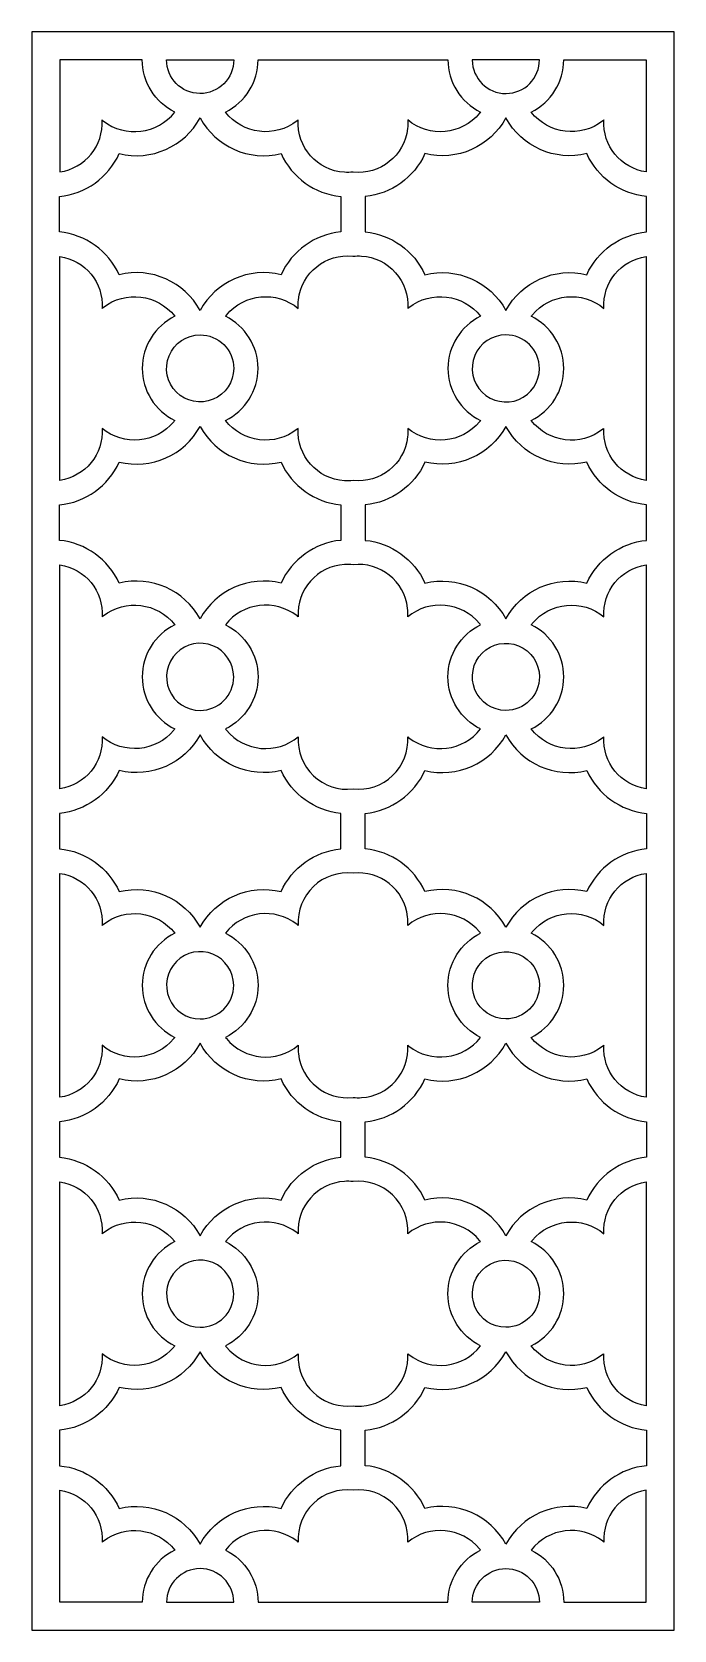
# Model space of a CAD drawing. Header units: centimetres. Extents: x 16 to 21.1, y -3.6 to 9.
import ezdxf

# ---------------------------------------------------------------- set-up
doc = ezdxf.new("R2010")
doc.units = ezdxf.units.CM
doc.header["$MEASUREMENT"] = 0
doc.layers.add('layer 1', color=7, linetype='Continuous')

msp = doc.modelspace()

# ---------------------------------------------------------------- linework, layer by layer
at = {"layer": 'layer 1', "color": 250}
for points, knots in [([(15.98964, 9.00077), (15.98964, 9.00077), (21.07434, 9.00077), (21.07434, 9.00077), (21.07434, 9.00077), (21.07434, 9.00077), (21.07434, -3.64903), (21.07434, -3.64903), (21.07434, -3.64903), (21.07434, -3.64903), (15.98964, -3.64903), (15.98964, -3.64903), (15.98964, -3.64903), (15.98964, -3.64903), (15.98964, 9.00077), (15.98964, 9.00077)], [0, 0, 0, 0, 0.2, 0.2, 0.2, 0.2, 0.4, 0.4, 0.4, 0.4, 0.6, 0.6, 0.6, 0.6, 1, 1, 1, 1]), ([(16.20924, 7.89296), (16.20924, 7.89296), (16.20924, 8.78117), (16.20924, 8.78117), (16.20924, 8.78117), (16.20924, 8.78117), (16.86256, 8.78117), (16.86256, 8.78117), (16.86256, 8.78117), (16.86302, 8.60512), (16.96286, 8.4446), (17.12063, 8.36652), (17.12063, 8.36652), (16.9836, 8.19098), (16.72982, 8.16007), (16.55427, 8.29706), (16.55427, 8.29706), (16.55114, 8.29952), (16.54804, 8.30201), (16.54498, 8.30455), (16.54498, 8.30455), (16.55736, 8.101), (16.41109, 7.92195), (16.20924, 7.89296)], [0, 0, 0, 0, 0.14285714, 0.14285714, 0.14285714, 0.14285714, 0.28571429, 0.28571429, 0.28571429, 0.28571429, 0.42857143, 0.42857143, 0.42857143, 0.42857143, 0.57142857, 0.57142857, 0.57142857, 0.57142857, 0.71428571, 0.71428571, 0.71428571, 0.71428571, 1, 1, 1, 1]), ([(17.58716, 8.78117), (17.58716, 8.78117), (17.05581, 8.78117), (17.05581, 8.78117), (17.05581, 8.78117), (17.0548, 8.63435), (17.17265, 8.5145), (17.31948, 8.51347), (17.31948, 8.51347), (17.31948, 8.51347), (17.32147, 8.51347), (17.32147, 8.51347), (17.32147, 8.51347), (17.39199, 8.51351), (17.45958, 8.54156), (17.50941, 8.59146), (17.50941, 8.59146), (17.55923, 8.64134), (17.58721, 8.70864), (17.58716, 8.77916), (17.58716, 8.77916), (17.58716, 8.77916), (17.58716, 8.7802), (17.58716, 8.7802), (17.58716, 8.7802), (17.58716, 8.7802), (17.58716, 8.78117), (17.58716, 8.78117)], [0, 0, 0, 0, 0.125, 0.125, 0.125, 0.125, 0.25, 0.25, 0.25, 0.25, 0.375, 0.375, 0.375, 0.375, 0.5, 0.5, 0.5, 0.5, 0.625, 0.625, 0.625, 0.625, 0.75, 0.75, 0.75, 0.75, 1, 1, 1, 1]), ([(19.28358, 8.78117), (19.28358, 8.78117), (17.7804, 8.78117), (17.7804, 8.78117), (17.7804, 8.78117), (17.78002, 8.60527), (17.67996, 8.44462), (17.52234, 8.36652), (17.52234, 8.36652), (17.65975, 8.19093), (17.91307, 8.15963), (18.08866, 8.29703), (18.08866, 8.29703), (18.09179, 8.29948), (18.09489, 8.30197), (18.09795, 8.30452), (18.09795, 8.30452), (18.08462, 8.08886), (18.24812, 7.90325), (18.46378, 7.8899), (18.46378, 7.8899), (18.48652, 7.88849), (18.50934, 7.88906), (18.53199, 7.89161), (18.53199, 7.89161), (18.74671, 7.86753), (18.94025, 8.02158), (18.96433, 8.23631), (18.96433, 8.23631), (18.96688, 8.25896), (18.96746, 8.28177), (18.96603, 8.30452), (18.96603, 8.30452), (19.13765, 8.16222), (19.3918, 8.18558), (19.53412, 8.35718), (19.53412, 8.35718), (19.53667, 8.36024), (19.53916, 8.36333), (19.54161, 8.36648), (19.54161, 8.36648), (19.38396, 8.44453), (19.28404, 8.60527), (19.28358, 8.78117), (19.28358, 8.78117), (19.28358, 8.78117), (19.28358, 8.78117), (19.28358, 8.78117)], [0, 0, 0, 0, 0.07692308, 0.07692308, 0.07692308, 0.07692308, 0.15384615, 0.15384615, 0.15384615, 0.15384615, 0.23076923, 0.23076923, 0.23076923, 0.23076923, 0.30769231, 0.30769231, 0.30769231, 0.30769231, 0.38461538, 0.38461538, 0.38461538, 0.38461538, 0.46153846, 0.46153846, 0.46153846, 0.46153846, 0.53846154, 0.53846154, 0.53846154, 0.53846154, 0.61538462, 0.61538462, 0.61538462, 0.61538462, 0.69230769, 0.69230769, 0.69230769, 0.69230769, 0.76923077, 0.76923077, 0.76923077, 0.76923077, 0.84615385, 0.84615385, 0.84615385, 0.84615385, 1, 1, 1, 1]), ([(19.47682, 8.78117), (19.47682, 8.78117), (20.00817, 8.78117), (20.00817, 8.78117), (20.00817, 8.78117), (20.00876, 8.71074), (19.98133, 8.64297), (19.93194, 8.59278), (19.93194, 8.59278), (19.88256, 8.54259), (19.81491, 8.51406), (19.7445, 8.51347), (19.7445, 8.51347), (19.7445, 8.51347), (19.74251, 8.51347), (19.74251, 8.51347), (19.74251, 8.51347), (19.59587, 8.51338), (19.4769, 8.63252), (19.4768, 8.77916), (19.4768, 8.77916), (19.4768, 8.77916), (19.47682, 8.7802), (19.47682, 8.7802), (19.47682, 8.7802), (19.47682, 8.7802), (19.47682, 8.78115), (19.47682, 8.78115), (19.47682, 8.78115), (19.47682, 8.78115), (19.47682, 8.78117), (19.47682, 8.78117)], [0, 0, 0, 0, 0.11111111, 0.11111111, 0.11111111, 0.11111111, 0.22222222, 0.22222222, 0.22222222, 0.22222222, 0.33333333, 0.33333333, 0.33333333, 0.33333333, 0.44444444, 0.44444444, 0.44444444, 0.44444444, 0.55555556, 0.55555556, 0.55555556, 0.55555556, 0.66666667, 0.66666667, 0.66666667, 0.66666667, 0.77777778, 0.77777778, 0.77777778, 0.77777778, 1, 1, 1, 1]), ([(20.85473, 7.89296), (20.85473, 7.89296), (20.85473, 8.78117), (20.85473, 8.78117), (20.85473, 8.78117), (20.85473, 8.78117), (20.20144, 8.78117), (20.20144, 8.78117), (20.20144, 8.78117), (20.20105, 8.60527), (20.10098, 8.44462), (19.94337, 8.36652), (19.94337, 8.36652), (20.08078, 8.19093), (20.33412, 8.15967), (20.50972, 8.29706), (20.50972, 8.29706), (20.51285, 8.29952), (20.51596, 8.30201), (20.51902, 8.30455), (20.51902, 8.30455), (20.50684, 8.10076), (20.65262, 7.92178), (20.85473, 7.89296)], [0, 0, 0, 0, 0.14285714, 0.14285714, 0.14285714, 0.14285714, 0.28571429, 0.28571429, 0.28571429, 0.28571429, 0.42857143, 0.42857143, 0.42857143, 0.42857143, 0.57142857, 0.57142857, 0.57142857, 0.57142857, 0.71428571, 0.71428571, 0.71428571, 0.71428571, 1, 1, 1, 1]), ([(17.32149, 8.32021), (17.19668, 8.0919), (16.93361, 7.97604), (16.68078, 8.03762), (16.68078, 8.03762), (16.59464, 7.84855), (16.41431, 7.71944), (16.20759, 7.69858), (16.20759, 7.69858), (16.20759, 7.69858), (16.20761, 7.55839), (16.20761, 7.55839), (16.20761, 7.55839), (16.20761, 7.55839), (16.20761, 7.41817), (16.20761, 7.41817), (16.20761, 7.41817), (16.41435, 7.39741), (16.59459, 7.26816), (16.6808, 7.07913), (16.6808, 7.07913), (16.93358, 7.14091), (17.1965, 7.02478), (17.32149, 6.79656), (17.32149, 6.79656), (17.44631, 7.02487), (17.70937, 7.14073), (17.96218, 7.07915), (17.96218, 7.07915), (18.0483, 7.26822), (18.22864, 7.39733), (18.43538, 7.41817), (18.43538, 7.41817), (18.43538, 7.41817), (18.43536, 7.55839), (18.43536, 7.55839), (18.43536, 7.55839), (18.43536, 7.55839), (18.43536, 7.69858), (18.43536, 7.69858), (18.43536, 7.69858), (18.22862, 7.71935), (18.04838, 7.84859), (17.96217, 8.03764), (17.96217, 8.03764), (17.70939, 7.97586), (17.44645, 8.09199), (17.32147, 8.32021), (17.32147, 8.32021), (17.32147, 8.32021), (17.32149, 8.32021), (17.32149, 8.32021)], [0, 0, 0, 0, 0.07142857, 0.07142857, 0.07142857, 0.07142857, 0.14285714, 0.14285714, 0.14285714, 0.14285714, 0.21428571, 0.21428571, 0.21428571, 0.21428571, 0.28571429, 0.28571429, 0.28571429, 0.28571429, 0.35714286, 0.35714286, 0.35714286, 0.35714286, 0.42857143, 0.42857143, 0.42857143, 0.42857143, 0.5, 0.5, 0.5, 0.5, 0.57142857, 0.57142857, 0.57142857, 0.57142857, 0.64285714, 0.64285714, 0.64285714, 0.64285714, 0.71428571, 0.71428571, 0.71428571, 0.71428571, 0.78571429, 0.78571429, 0.78571429, 0.78571429, 0.85714286, 0.85714286, 0.85714286, 0.85714286, 1, 1, 1, 1]), ([(18.6286, 7.41817), (18.6286, 7.41817), (18.62862, 7.55839), (18.62862, 7.55839), (18.62862, 7.55839), (18.62862, 7.55839), (18.62862, 7.69858), (18.62862, 7.69858), (18.62862, 7.69858), (18.83551, 7.71946), (19.01562, 7.84843), (19.10183, 8.03764), (19.10183, 8.03764), (19.35488, 7.97597), (19.61757, 8.09168), (19.74249, 8.32021), (19.74249, 8.32021), (19.86761, 8.09177), (20.13019, 7.97578), (20.38322, 8.03762), (20.38322, 8.03762), (20.4695, 7.84843), (20.64956, 7.71933), (20.85647, 7.69858), (20.85647, 7.69858), (20.85647, 7.69858), (20.85639, 7.55839), (20.85639, 7.55839), (20.85639, 7.55839), (20.85639, 7.55839), (20.85638, 7.41817), (20.85638, 7.41817), (20.85638, 7.41817), (20.64953, 7.39732), (20.46943, 7.26838), (20.38322, 7.07922), (20.38322, 7.07922), (20.13013, 7.14084), (19.86745, 7.02511), (19.74251, 6.79658), (19.74251, 6.79658), (19.61738, 7.02502), (19.35479, 7.14099), (19.10178, 7.07915), (19.10178, 7.07915), (19.01551, 7.26831), (18.83549, 7.39739), (18.6286, 7.41817)], [0, 0, 0, 0, 0.07692308, 0.07692308, 0.07692308, 0.07692308, 0.15384615, 0.15384615, 0.15384615, 0.15384615, 0.23076923, 0.23076923, 0.23076923, 0.23076923, 0.30769231, 0.30769231, 0.30769231, 0.30769231, 0.38461538, 0.38461538, 0.38461538, 0.38461538, 0.46153846, 0.46153846, 0.46153846, 0.46153846, 0.53846154, 0.53846154, 0.53846154, 0.53846154, 0.61538462, 0.61538462, 0.61538462, 0.61538462, 0.69230769, 0.69230769, 0.69230769, 0.69230769, 0.76923077, 0.76923077, 0.76923077, 0.76923077, 0.84615385, 0.84615385, 0.84615385, 0.84615385, 1, 1, 1, 1]), ([(16.20924, 7.22379), (16.20924, 7.22379), (16.20924, 5.45142), (16.20924, 5.45142), (16.20924, 5.45142), (16.41131, 5.48042), (16.55738, 5.6592), (16.545, 5.86297), (16.545, 5.86297), (16.71664, 5.72067), (16.9708, 5.74404), (17.11312, 5.91567), (17.11312, 5.91567), (17.11567, 5.91873), (17.11816, 5.92183), (17.12061, 5.92498), (17.12061, 5.92498), (16.96361, 6.00267), (16.86377, 6.16244), (16.86256, 6.33763), (16.86256, 6.33763), (16.8637, 6.5128), (16.96364, 6.67248), (17.12061, 6.75025), (17.12061, 6.75025), (16.9832, 6.92582), (16.72988, 6.9571), (16.55428, 6.81971), (16.55428, 6.81971), (16.55114, 6.81725), (16.54804, 6.81476), (16.54498, 6.81224), (16.54498, 6.81224), (16.55716, 7.01603), (16.41134, 7.19501), (16.20924, 7.22379)], [0, 0, 0, 0, 0.1, 0.1, 0.1, 0.1, 0.2, 0.2, 0.2, 0.2, 0.3, 0.3, 0.3, 0.3, 0.4, 0.4, 0.4, 0.4, 0.5, 0.5, 0.5, 0.5, 0.6, 0.6, 0.6, 0.6, 0.7, 0.7, 0.7, 0.7, 0.8, 0.8, 0.8, 0.8, 1, 1, 1, 1]), ([(18.53199, 7.22515), (18.31727, 7.24923), (18.12373, 7.09519), (18.09965, 6.88047), (18.09965, 6.88047), (18.09711, 6.85781), (18.09654, 6.835), (18.09795, 6.81226), (18.09795, 6.81226), (17.92631, 6.95456), (17.67214, 6.93117), (17.52983, 6.75955), (17.52983, 6.75955), (17.5273, 6.75648), (17.52479, 6.75338), (17.52234, 6.75025), (17.52234, 6.75025), (17.67936, 6.67255), (17.77919, 6.51278), (17.7804, 6.33761), (17.7804, 6.33761), (17.77927, 6.16243), (17.67932, 6.00275), (17.52234, 5.92498), (17.52234, 5.92498), (17.58833, 5.84065), (17.68509, 5.78599), (17.79137, 5.77303), (17.79137, 5.77303), (17.89765, 5.76006), (18.00434, 5.78953), (18.08866, 5.8555), (18.08866, 5.8555), (18.09179, 5.85796), (18.09489, 5.86045), (18.09795, 5.86297), (18.09795, 5.86297), (18.08462, 5.64733), (18.24812, 5.46173), (18.46378, 5.44838), (18.46378, 5.44838), (18.48652, 5.44695), (18.50934, 5.44752), (18.53199, 5.45008), (18.53199, 5.45008), (18.74671, 5.426), (18.94023, 5.58006), (18.96431, 5.79476), (18.96431, 5.79476), (18.96688, 5.81741), (18.96744, 5.84023), (18.96602, 5.86297), (18.96602, 5.86297), (19.13765, 5.72067), (19.39182, 5.74404), (19.53414, 5.91567), (19.53414, 5.91567), (19.53668, 5.91873), (19.53917, 5.92183), (19.54163, 5.92498), (19.54163, 5.92498), (19.38462, 6.00267), (19.28479, 6.16244), (19.28358, 6.33763), (19.28358, 6.33763), (19.28471, 6.5128), (19.38466, 6.67248), (19.54165, 6.75025), (19.54165, 6.75025), (19.40422, 6.92582), (19.15089, 6.9571), (18.9753, 6.81971), (18.9753, 6.81971), (18.97217, 6.81725), (18.96906, 6.81476), (18.966, 6.81224), (18.966, 6.81224), (18.97243, 6.91579), (18.93743, 7.01766), (18.86874, 7.09543), (18.86874, 7.09543), (18.80006, 7.1732), (18.70377, 7.22044), (18.6002, 7.22685), (18.6002, 7.22685), (18.57746, 7.22826), (18.55464, 7.22769), (18.53199, 7.22515), (18.53199, 7.22515), (18.53199, 7.22515), (18.53199, 7.22515), (18.53199, 7.22515)], [0, 0, 0, 0, 0.04166667, 0.04166667, 0.04166667, 0.04166667, 0.08333333, 0.08333333, 0.08333333, 0.08333333, 0.125, 0.125, 0.125, 0.125, 0.16666667, 0.16666667, 0.16666667, 0.16666667, 0.20833333, 0.20833333, 0.20833333, 0.20833333, 0.25, 0.25, 0.25, 0.25, 0.29166667, 0.29166667, 0.29166667, 0.29166667, 0.33333333, 0.33333333, 0.33333333, 0.33333333, 0.375, 0.375, 0.375, 0.375, 0.41666667, 0.41666667, 0.41666667, 0.41666667, 0.45833333, 0.45833333, 0.45833333, 0.45833333, 0.5, 0.5, 0.5, 0.5, 0.54166667, 0.54166667, 0.54166667, 0.54166667, 0.58333333, 0.58333333, 0.58333333, 0.58333333, 0.625, 0.625, 0.625, 0.625, 0.66666667, 0.66666667, 0.66666667, 0.66666667, 0.70833333, 0.70833333, 0.70833333, 0.70833333, 0.75, 0.75, 0.75, 0.75, 0.79166667, 0.79166667, 0.79166667, 0.79166667, 0.83333333, 0.83333333, 0.83333333, 0.83333333, 0.875, 0.875, 0.875, 0.875, 0.91666667, 0.91666667, 0.91666667, 0.91666667, 1, 1, 1, 1]), ([(20.85473, 5.45142), (20.85473, 5.45142), (20.85473, 7.22379), (20.85473, 7.22379), (20.85473, 7.22379), (20.65268, 7.19479), (20.50662, 7.01605), (20.51896, 6.81227), (20.51896, 6.81227), (20.34735, 6.95456), (20.0932, 6.93119), (19.95088, 6.75959), (19.95088, 6.75959), (19.94833, 6.75653), (19.94584, 6.75344), (19.94339, 6.75029), (19.94339, 6.75029), (20.10039, 6.67257), (20.20021, 6.51278), (20.20144, 6.3376), (20.20144, 6.3376), (20.20028, 6.16243), (20.10032, 6.00275), (19.94335, 5.925), (19.94335, 5.925), (20.08078, 5.7494), (20.33411, 5.71815), (20.5097, 5.85554), (20.5097, 5.85554), (20.51285, 5.85799), (20.51594, 5.86048), (20.519, 5.86303), (20.519, 5.86303), (20.50682, 5.65922), (20.65262, 5.48022), (20.85475, 5.45142), (20.85475, 5.45142), (20.85475, 5.45142), (20.85473, 5.45142), (20.85473, 5.45142)], [0, 0, 0, 0, 0.09090909, 0.09090909, 0.09090909, 0.09090909, 0.18181818, 0.18181818, 0.18181818, 0.18181818, 0.27272727, 0.27272727, 0.27272727, 0.27272727, 0.36363636, 0.36363636, 0.36363636, 0.36363636, 0.45454545, 0.45454545, 0.45454545, 0.45454545, 0.54545455, 0.54545455, 0.54545455, 0.54545455, 0.63636364, 0.63636364, 0.63636364, 0.63636364, 0.72727273, 0.72727273, 0.72727273, 0.72727273, 0.81818182, 0.81818182, 0.81818182, 0.81818182, 1, 1, 1, 1]), ([(17.32147, 6.6033), (17.21386, 6.60292), (17.11708, 6.53773), (17.07624, 6.43815), (17.07624, 6.43815), (17.03543, 6.33857), (17.05724, 6.22556), (17.13361, 6.14975), (17.13361, 6.14975), (17.20999, 6.07394), (17.32453, 6.05158), (17.4238, 6.09313), (17.4238, 6.09313), (17.52309, 6.13468), (17.58756, 6.23), (17.58716, 6.33761), (17.58716, 6.33761), (17.58712, 6.40813), (17.55907, 6.47572), (17.50919, 6.52555), (17.50919, 6.52555), (17.45929, 6.57537), (17.39199, 6.60335), (17.32147, 6.6033)], [0, 0, 0, 0, 0.14285714, 0.14285714, 0.14285714, 0.14285714, 0.28571429, 0.28571429, 0.28571429, 0.28571429, 0.42857143, 0.42857143, 0.42857143, 0.42857143, 0.57142857, 0.57142857, 0.57142857, 0.57142857, 0.71428571, 0.71428571, 0.71428571, 0.71428571, 1, 1, 1, 1]), ([(20.00819, 6.33763), (20.0086, 6.23034), (19.94432, 6.13338), (19.84535, 6.09196), (19.84535, 6.09196), (19.74639, 6.05052), (19.63082, 6.07418), (19.55467, 6.14975), (19.55467, 6.14975), (19.47851, 6.22533), (19.45538, 6.33934), (19.49605, 6.43862), (19.49605, 6.43862), (19.53674, 6.53791), (19.6352, 6.6029), (19.74249, 6.6033), (19.74249, 6.6033), (19.81292, 6.60335), (19.88047, 6.57541), (19.9303, 6.52566), (19.9303, 6.52566), (19.98012, 6.47589), (20.00814, 6.40804), (20.00817, 6.33761), (20.00817, 6.33761), (20.00817, 6.33761), (20.00819, 6.33763), (20.00819, 6.33763)], [0, 0, 0, 0, 0.125, 0.125, 0.125, 0.125, 0.25, 0.25, 0.25, 0.25, 0.375, 0.375, 0.375, 0.375, 0.5, 0.5, 0.5, 0.5, 0.625, 0.625, 0.625, 0.625, 0.75, 0.75, 0.75, 0.75, 1, 1, 1, 1]), ([(17.32147, 5.87869), (17.19668, 5.65036), (16.93361, 5.5345), (16.6808, 5.59608), (16.6808, 5.59608), (16.59466, 5.40701), (16.41431, 5.27789), (16.20759, 5.25704), (16.20759, 5.25704), (16.20759, 5.25704), (16.20761, 5.11684), (16.20761, 5.11684), (16.20761, 5.11684), (16.20761, 5.11684), (16.20761, 4.97663), (16.20761, 4.97663), (16.20761, 4.97663), (16.41433, 4.95586), (16.59455, 4.82664), (16.68078, 4.63761), (16.68078, 4.63761), (16.93356, 4.69939), (17.19651, 4.58322), (17.32147, 4.35498), (17.32147, 4.35498), (17.44627, 4.58331), (17.70934, 4.69919), (17.96215, 4.63759), (17.96215, 4.63759), (18.0483, 4.82667), (18.22864, 4.95579), (18.43538, 4.97663), (18.43538, 4.97663), (18.43538, 4.97663), (18.43536, 5.11684), (18.43536, 5.11684), (18.43536, 5.11684), (18.43536, 5.11684), (18.43536, 5.25704), (18.43536, 5.25704), (18.43536, 5.25704), (18.22862, 5.27782), (18.04838, 5.40707), (17.96217, 5.59612), (17.96217, 5.59612), (17.70939, 5.53431), (17.44645, 5.65047), (17.32147, 5.87869)], [0, 0, 0, 0, 0.07692308, 0.07692308, 0.07692308, 0.07692308, 0.15384615, 0.15384615, 0.15384615, 0.15384615, 0.23076923, 0.23076923, 0.23076923, 0.23076923, 0.30769231, 0.30769231, 0.30769231, 0.30769231, 0.38461538, 0.38461538, 0.38461538, 0.38461538, 0.46153846, 0.46153846, 0.46153846, 0.46153846, 0.53846154, 0.53846154, 0.53846154, 0.53846154, 0.61538462, 0.61538462, 0.61538462, 0.61538462, 0.69230769, 0.69230769, 0.69230769, 0.69230769, 0.76923077, 0.76923077, 0.76923077, 0.76923077, 0.84615385, 0.84615385, 0.84615385, 0.84615385, 1, 1, 1, 1]), ([(19.74249, 5.87869), (19.8676, 5.65023), (20.13019, 5.53424), (20.3832, 5.5961), (20.3832, 5.5961), (20.46948, 5.4069), (20.64953, 5.27782), (20.85643, 5.25706), (20.85643, 5.25706), (20.85643, 5.25706), (20.85638, 5.11684), (20.85638, 5.11684), (20.85638, 5.11684), (20.85638, 5.11684), (20.85638, 4.97663), (20.85638, 4.97663), (20.85638, 4.97663), (20.64951, 4.95575), (20.46939, 4.8268), (20.38318, 4.63761), (20.38318, 4.63761), (20.13011, 4.69924), (19.86741, 4.58353), (19.74249, 4.35498), (19.74249, 4.35498), (19.6174, 4.58344), (19.35483, 4.69943), (19.10182, 4.63759), (19.10182, 4.63759), (19.01553, 4.82677), (18.83549, 4.95585), (18.62859, 4.97663), (18.62859, 4.97663), (18.62859, 4.97663), (18.6286, 5.11684), (18.6286, 5.11684), (18.6286, 5.11684), (18.6286, 5.11684), (18.6286, 5.25704), (18.6286, 5.25704), (18.6286, 5.25704), (18.83549, 5.27791), (19.01562, 5.40688), (19.10182, 5.59612), (19.10182, 5.59612), (19.35487, 5.53446), (19.61757, 5.65014), (19.74251, 5.87867), (19.74251, 5.87867), (19.74251, 5.87867), (19.74249, 5.87869), (19.74249, 5.87869)], [0, 0, 0, 0, 0.07142857, 0.07142857, 0.07142857, 0.07142857, 0.14285714, 0.14285714, 0.14285714, 0.14285714, 0.21428571, 0.21428571, 0.21428571, 0.21428571, 0.28571429, 0.28571429, 0.28571429, 0.28571429, 0.35714286, 0.35714286, 0.35714286, 0.35714286, 0.42857143, 0.42857143, 0.42857143, 0.42857143, 0.5, 0.5, 0.5, 0.5, 0.57142857, 0.57142857, 0.57142857, 0.57142857, 0.64285714, 0.64285714, 0.64285714, 0.64285714, 0.71428571, 0.71428571, 0.71428571, 0.71428571, 0.78571429, 0.78571429, 0.78571429, 0.78571429, 0.85714286, 0.85714286, 0.85714286, 0.85714286, 1, 1, 1, 1]), ([(18.53201, 3.00852), (18.41725, 2.99544), (18.30258, 3.03384), (18.21882, 3.11337), (18.21882, 3.11337), (18.13507, 3.19292), (18.09084, 3.30614), (18.09797, 3.42143), (18.09797, 3.42143), (17.92671, 3.27909), (17.67218, 3.3029), (17.52983, 3.47413), (17.52983, 3.47413), (17.52728, 3.47719), (17.52479, 3.4803), (17.52234, 3.48343), (17.52234, 3.48343), (17.67945, 3.56126), (17.77929, 3.72075), (17.7804, 3.89607), (17.7804, 3.89607), (17.77918, 4.07139), (17.67947, 4.23094), (17.52234, 4.30871), (17.52234, 4.30871), (17.65934, 4.48424), (17.91311, 4.51517), (18.08866, 4.37818), (18.08866, 4.37818), (18.09179, 4.37573), (18.09489, 4.37324), (18.09795, 4.37069), (18.09795, 4.37069), (18.08436, 4.58606), (18.24843, 4.7717), (18.4638, 4.78531), (18.4638, 4.78531), (18.48652, 4.78674), (18.50936, 4.78617), (18.53199, 4.78361), (18.53199, 4.78361), (18.7464, 4.80792), (18.94001, 4.65334), (18.96433, 4.43891), (18.96433, 4.43891), (18.96688, 4.41625), (18.96744, 4.39344), (18.96603, 4.37069), (18.96603, 4.37069), (19.13725, 4.51303), (19.39176, 4.48923), (19.53412, 4.31801), (19.53412, 4.31801), (19.53667, 4.31495), (19.53916, 4.31186), (19.54161, 4.30873), (19.54161, 4.30873), (19.38453, 4.23087), (19.28471, 4.07137), (19.28358, 3.89603), (19.28358, 3.89603), (19.28481, 3.72074), (19.38451, 3.56119), (19.54165, 3.48343), (19.54165, 3.48343), (19.40462, 3.3079), (19.15086, 3.27697), (18.9753, 3.41396), (18.9753, 3.41396), (18.97217, 3.41641), (18.96907, 3.4189), (18.966, 3.42145), (18.966, 3.42145), (18.97332, 3.30618), (18.92925, 3.1936), (18.84565, 3.1139), (18.84565, 3.1139), (18.76204, 3.03423), (18.64677, 2.99568), (18.53199, 3.00852), (18.53199, 3.00852), (18.53199, 3.00852), (18.53201, 3.00852), (18.53201, 3.00852)], [0, 0, 0, 0, 0.04545455, 0.04545455, 0.04545455, 0.04545455, 0.09090909, 0.09090909, 0.09090909, 0.09090909, 0.13636364, 0.13636364, 0.13636364, 0.13636364, 0.18181818, 0.18181818, 0.18181818, 0.18181818, 0.22727273, 0.22727273, 0.22727273, 0.22727273, 0.27272727, 0.27272727, 0.27272727, 0.27272727, 0.31818182, 0.31818182, 0.31818182, 0.31818182, 0.36363636, 0.36363636, 0.36363636, 0.36363636, 0.40909091, 0.40909091, 0.40909091, 0.40909091, 0.45454545, 0.45454545, 0.45454545, 0.45454545, 0.5, 0.5, 0.5, 0.5, 0.54545455, 0.54545455, 0.54545455, 0.54545455, 0.59090909, 0.59090909, 0.59090909, 0.59090909, 0.63636364, 0.63636364, 0.63636364, 0.63636364, 0.68181818, 0.68181818, 0.68181818, 0.68181818, 0.72727273, 0.72727273, 0.72727273, 0.72727273, 0.77272727, 0.77272727, 0.77272727, 0.77272727, 0.81818182, 0.81818182, 0.81818182, 0.81818182, 0.86363636, 0.86363636, 0.86363636, 0.86363636, 0.90909091, 0.90909091, 0.90909091, 0.90909091, 1, 1, 1, 1]), ([(16.20924, 4.78225), (16.20924, 4.78225), (16.20924, 3.00986), (16.20924, 3.00986), (16.20924, 3.00986), (16.41131, 3.03886), (16.55738, 3.21764), (16.545, 3.42141), (16.545, 3.42141), (16.71664, 3.27911), (16.9708, 3.3025), (17.11312, 3.47411), (17.11312, 3.47411), (17.11567, 3.47717), (17.11816, 3.48027), (17.12061, 3.48342), (17.12061, 3.48342), (16.96361, 3.56111), (16.86377, 3.72088), (16.86256, 3.89607), (16.86256, 3.89607), (16.8637, 4.07124), (16.96366, 4.23092), (17.12061, 4.30869), (17.12061, 4.30869), (16.9832, 4.48428), (16.72988, 4.51556), (16.55428, 4.37816), (16.55428, 4.37816), (16.55114, 4.37571), (16.54804, 4.37322), (16.54498, 4.37068), (16.54498, 4.37068), (16.55716, 4.57447), (16.41134, 4.75346), (16.20924, 4.78225)], [0, 0, 0, 0, 0.1, 0.1, 0.1, 0.1, 0.2, 0.2, 0.2, 0.2, 0.3, 0.3, 0.3, 0.3, 0.4, 0.4, 0.4, 0.4, 0.5, 0.5, 0.5, 0.5, 0.6, 0.6, 0.6, 0.6, 0.7, 0.7, 0.7, 0.7, 0.8, 0.8, 0.8, 0.8, 1, 1, 1, 1]), ([(20.85473, 3.00986), (20.85473, 3.00986), (20.85473, 4.78225), (20.85473, 4.78225), (20.85473, 4.78225), (20.65268, 4.75323), (20.50662, 4.57449), (20.51896, 4.37071), (20.51896, 4.37071), (20.34735, 4.51299), (20.0932, 4.48963), (19.95088, 4.31803), (19.95088, 4.31803), (19.94833, 4.31497), (19.94584, 4.31188), (19.94339, 4.30875), (19.94339, 4.30875), (20.10039, 4.23101), (20.20021, 4.07122), (20.20144, 3.89603), (20.20144, 3.89603), (20.20028, 3.72086), (20.10032, 3.5612), (19.94335, 3.48343), (19.94335, 3.48343), (20.08078, 3.30784), (20.33411, 3.27658), (20.5097, 3.41398), (20.5097, 3.41398), (20.51285, 3.41643), (20.51594, 3.41892), (20.519, 3.42147), (20.519, 3.42147), (20.50682, 3.21766), (20.65262, 3.03866), (20.85473, 3.00987), (20.85473, 3.00987), (20.85473, 3.00987), (20.85473, 3.00986), (20.85473, 3.00986)], [0, 0, 0, 0, 0.09090909, 0.09090909, 0.09090909, 0.09090909, 0.18181818, 0.18181818, 0.18181818, 0.18181818, 0.27272727, 0.27272727, 0.27272727, 0.27272727, 0.36363636, 0.36363636, 0.36363636, 0.36363636, 0.45454545, 0.45454545, 0.45454545, 0.45454545, 0.54545455, 0.54545455, 0.54545455, 0.54545455, 0.63636364, 0.63636364, 0.63636364, 0.63636364, 0.72727273, 0.72727273, 0.72727273, 0.72727273, 0.81818182, 0.81818182, 0.81818182, 0.81818182, 1, 1, 1, 1]), ([(17.32147, 3.63037), (17.21419, 3.62998), (17.11721, 3.69426), (17.07579, 3.79323), (17.07579, 3.79323), (17.03436, 3.89221), (17.05802, 4.00777), (17.13361, 4.08393), (17.13361, 4.08393), (17.2092, 4.16007), (17.32321, 4.1832), (17.4225, 4.14251), (17.4225, 4.14251), (17.52177, 4.10182), (17.58676, 4.00336), (17.58716, 3.89607), (17.58716, 3.89607), (17.58721, 3.82564), (17.55927, 3.75809), (17.50952, 3.70827), (17.50952, 3.70827), (17.45975, 3.65844), (17.3919, 3.63042), (17.32147, 3.63039), (17.32147, 3.63039), (17.32147, 3.63039), (17.32147, 3.63037), (17.32147, 3.63037)], [0, 0, 0, 0, 0.125, 0.125, 0.125, 0.125, 0.25, 0.25, 0.25, 0.25, 0.375, 0.375, 0.375, 0.375, 0.5, 0.5, 0.5, 0.5, 0.625, 0.625, 0.625, 0.625, 0.75, 0.75, 0.75, 0.75, 1, 1, 1, 1]), ([(20.00819, 3.89603), (20.00779, 4.00367), (19.94262, 4.10045), (19.84304, 4.14127), (19.84304, 4.14127), (19.74346, 4.1821), (19.63048, 4.16029), (19.55465, 4.08393), (19.55465, 4.08393), (19.47882, 4.00755), (19.45646, 3.89301), (19.49801, 3.79375), (19.49801, 3.79375), (19.53956, 3.69446), (19.63487, 3.62998), (19.74249, 3.63037), (19.74249, 3.63037), (19.88933, 3.63046), (20.00828, 3.74923), (20.00819, 3.89607), (20.00819, 3.89607), (20.00819, 3.89607), (20.00819, 3.89603), (20.00819, 3.89603)], [0, 0, 0, 0, 0.14285714, 0.14285714, 0.14285714, 0.14285714, 0.28571429, 0.28571429, 0.28571429, 0.28571429, 0.42857143, 0.42857143, 0.42857143, 0.42857143, 0.57142857, 0.57142857, 0.57142857, 0.57142857, 0.71428571, 0.71428571, 0.71428571, 0.71428571, 1, 1, 1, 1]), ([(18.43538, 2.81549), (18.43538, 2.81549), (18.43536, 2.67528), (18.43536, 2.67528), (18.43536, 2.67528), (18.43536, 2.67528), (18.43536, 2.53507), (18.43536, 2.53507), (18.43536, 2.53507), (18.22849, 2.51421), (18.04836, 2.38524), (17.96217, 2.19601), (17.96217, 2.19601), (17.7091, 2.25768), (17.4464, 2.14199), (17.32147, 1.91344), (17.32147, 1.91344), (17.19639, 2.14188), (16.93381, 2.25786), (16.6808, 2.19604), (16.6808, 2.19604), (16.59452, 2.38522), (16.41447, 2.5143), (16.20759, 2.53507), (16.20759, 2.53507), (16.20759, 2.53507), (16.20761, 2.67528), (16.20761, 2.67528), (16.20761, 2.67528), (16.20761, 2.67528), (16.20761, 2.81549), (16.20761, 2.81549), (16.20761, 2.81549), (16.41447, 2.83637), (16.59461, 2.96534), (16.6808, 3.15456), (16.6808, 3.15456), (16.93387, 3.09288), (17.19657, 3.20859), (17.32147, 3.43714), (17.32147, 3.43714), (17.44656, 3.20868), (17.70915, 3.09268), (17.96217, 3.15452), (17.96217, 3.15452), (18.04845, 2.96534), (18.22849, 2.83626), (18.43538, 2.81549)], [0, 0, 0, 0, 0.07692308, 0.07692308, 0.07692308, 0.07692308, 0.15384615, 0.15384615, 0.15384615, 0.15384615, 0.23076923, 0.23076923, 0.23076923, 0.23076923, 0.30769231, 0.30769231, 0.30769231, 0.30769231, 0.38461538, 0.38461538, 0.38461538, 0.38461538, 0.46153846, 0.46153846, 0.46153846, 0.46153846, 0.53846154, 0.53846154, 0.53846154, 0.53846154, 0.61538462, 0.61538462, 0.61538462, 0.61538462, 0.69230769, 0.69230769, 0.69230769, 0.69230769, 0.76923077, 0.76923077, 0.76923077, 0.76923077, 0.84615385, 0.84615385, 0.84615385, 0.84615385, 1, 1, 1, 1]), ([(20.85638, 2.81549), (20.64965, 2.83626), (20.46941, 2.96549), (20.3832, 3.15452), (20.3832, 3.15452), (20.13042, 3.09275), (19.86749, 3.20889), (19.74251, 3.43712), (19.74251, 3.43712), (19.6177, 3.20881), (19.35463, 3.09294), (19.10182, 3.15452), (19.10182, 3.15452), (19.01568, 2.96545), (18.83533, 2.83633), (18.6286, 2.81549), (18.6286, 2.81549), (18.6286, 2.81549), (18.6286, 2.67528), (18.6286, 2.67528), (18.6286, 2.67528), (18.6286, 2.67528), (18.6286, 2.53507), (18.6286, 2.53507), (18.6286, 2.53507), (18.83534, 2.51432), (19.0156, 2.38508), (19.10182, 2.19601), (19.10182, 2.19601), (19.35457, 2.25779), (19.61751, 2.14166), (19.74249, 1.91344), (19.74249, 1.91344), (19.86732, 2.14177), (20.13039, 2.25763), (20.38322, 2.19603), (20.38322, 2.19603), (20.46936, 2.38511), (20.64969, 2.51425), (20.85643, 2.53507), (20.85643, 2.53507), (20.85643, 2.53507), (20.85638, 2.67528), (20.85638, 2.67528), (20.85638, 2.67528), (20.85638, 2.67528), (20.85638, 2.81549), (20.85638, 2.81549)], [0, 0, 0, 0, 0.07692308, 0.07692308, 0.07692308, 0.07692308, 0.15384615, 0.15384615, 0.15384615, 0.15384615, 0.23076923, 0.23076923, 0.23076923, 0.23076923, 0.30769231, 0.30769231, 0.30769231, 0.30769231, 0.38461538, 0.38461538, 0.38461538, 0.38461538, 0.46153846, 0.46153846, 0.46153846, 0.46153846, 0.53846154, 0.53846154, 0.53846154, 0.53846154, 0.61538462, 0.61538462, 0.61538462, 0.61538462, 0.69230769, 0.69230769, 0.69230769, 0.69230769, 0.76923077, 0.76923077, 0.76923077, 0.76923077, 0.84615385, 0.84615385, 0.84615385, 0.84615385, 1, 1, 1, 1]), ([(16.20924, 2.34069), (16.20924, 2.34069), (16.20924, 0.56831), (16.20924, 0.56831), (16.20924, 0.56831), (16.41131, 0.59732), (16.55736, 0.77608), (16.545, 0.97985), (16.545, 0.97985), (16.71664, 0.83755), (16.9708, 0.86093), (17.11312, 1.03257), (17.11312, 1.03257), (17.11567, 1.03563), (17.11816, 1.03872), (17.12061, 1.04185), (17.12061, 1.04185), (16.96361, 1.11955), (16.86377, 1.27934), (16.86256, 1.45451), (16.86256, 1.45451), (16.8637, 1.62968), (16.96366, 1.78936), (17.12061, 1.86713), (17.12061, 1.86713), (16.98322, 2.04274), (16.72989, 2.074), (16.55428, 1.9366), (16.55428, 1.9366), (16.55115, 1.93415), (16.54806, 1.93166), (16.545, 1.92911), (16.545, 1.92911), (16.55716, 2.13291), (16.41136, 2.3119), (16.20924, 2.34069), (16.20924, 2.34069), (16.20924, 2.34069), (16.20924, 2.34069), (16.20924, 2.34069)], [0, 0, 0, 0, 0.09090909, 0.09090909, 0.09090909, 0.09090909, 0.18181818, 0.18181818, 0.18181818, 0.18181818, 0.27272727, 0.27272727, 0.27272727, 0.27272727, 0.36363636, 0.36363636, 0.36363636, 0.36363636, 0.45454545, 0.45454545, 0.45454545, 0.45454545, 0.54545455, 0.54545455, 0.54545455, 0.54545455, 0.63636364, 0.63636364, 0.63636364, 0.63636364, 0.72727273, 0.72727273, 0.72727273, 0.72727273, 0.81818182, 0.81818182, 0.81818182, 0.81818182, 1, 1, 1, 1]), ([(18.53199, 0.56696), (18.31758, 0.54264), (18.12399, 0.69725), (18.09965, 0.91166), (18.09965, 0.91166), (18.09711, 0.93429), (18.09654, 0.95713), (18.09797, 0.97987), (18.09797, 0.97987), (17.92671, 0.83753), (17.67218, 0.86134), (17.52983, 1.03257), (17.52983, 1.03257), (17.52728, 1.03563), (17.52479, 1.03874), (17.52234, 1.04187), (17.52234, 1.04187), (17.67945, 1.1197), (17.77929, 1.27921), (17.7804, 1.45453), (17.7804, 1.45453), (17.77918, 1.62983), (17.67947, 1.78938), (17.52234, 1.86713), (17.52234, 1.86713), (17.65934, 2.04268), (17.91311, 2.07361), (18.08866, 1.93662), (18.08866, 1.93662), (18.09179, 1.93417), (18.09489, 1.93168), (18.09795, 1.92913), (18.09795, 1.92913), (18.09066, 2.0444), (18.13472, 2.15699), (18.21833, 2.23668), (18.21833, 2.23668), (18.30194, 2.31635), (18.41721, 2.35488), (18.53199, 2.34204), (18.53199, 2.34204), (18.7464, 2.36636), (18.94, 2.21177), (18.96431, 1.99734), (18.96431, 1.99734), (18.96688, 1.97471), (18.96744, 1.95188), (18.96602, 1.92915), (18.96602, 1.92915), (19.13727, 2.07149), (19.39178, 2.04768), (19.53414, 1.87645), (19.53414, 1.87645), (19.53668, 1.87337), (19.53917, 1.87028), (19.54163, 1.86715), (19.54163, 1.86715), (19.38453, 1.7893), (19.2847, 1.62981), (19.28358, 1.45449), (19.28358, 1.45449), (19.28481, 1.27917), (19.38451, 1.11962), (19.54165, 1.04187), (19.54165, 1.04187), (19.40462, 0.86634), (19.15086, 0.83541), (18.9753, 0.9724), (18.9753, 0.9724), (18.97217, 0.97485), (18.96907, 0.97734), (18.966, 0.97989), (18.966, 0.97989), (18.97255, 0.87646), (18.93772, 0.77469), (18.86922, 0.69693), (18.86922, 0.69693), (18.80072, 0.61918), (18.70363, 0.57179), (18.6002, 0.56525), (18.6002, 0.56525), (18.57746, 0.56384), (18.55464, 0.56441), (18.53199, 0.56696)], [0, 0, 0, 0, 0.04545455, 0.04545455, 0.04545455, 0.04545455, 0.09090909, 0.09090909, 0.09090909, 0.09090909, 0.13636364, 0.13636364, 0.13636364, 0.13636364, 0.18181818, 0.18181818, 0.18181818, 0.18181818, 0.22727273, 0.22727273, 0.22727273, 0.22727273, 0.27272727, 0.27272727, 0.27272727, 0.27272727, 0.31818182, 0.31818182, 0.31818182, 0.31818182, 0.36363636, 0.36363636, 0.36363636, 0.36363636, 0.40909091, 0.40909091, 0.40909091, 0.40909091, 0.45454545, 0.45454545, 0.45454545, 0.45454545, 0.5, 0.5, 0.5, 0.5, 0.54545455, 0.54545455, 0.54545455, 0.54545455, 0.59090909, 0.59090909, 0.59090909, 0.59090909, 0.63636364, 0.63636364, 0.63636364, 0.63636364, 0.68181818, 0.68181818, 0.68181818, 0.68181818, 0.72727273, 0.72727273, 0.72727273, 0.72727273, 0.77272727, 0.77272727, 0.77272727, 0.77272727, 0.81818182, 0.81818182, 0.81818182, 0.81818182, 0.86363636, 0.86363636, 0.86363636, 0.86363636, 0.90909091, 0.90909091, 0.90909091, 0.90909091, 1, 1, 1, 1]), ([(20.85476, 2.34069), (20.65268, 2.31168), (20.50662, 2.13292), (20.51896, 1.92915), (20.51896, 1.92915), (20.34735, 2.07143), (20.0932, 2.04807), (19.95088, 1.87649), (19.95088, 1.87649), (19.94833, 1.87341), (19.94584, 1.87031), (19.94339, 1.86718), (19.94339, 1.86718), (20.10039, 1.78945), (20.20021, 1.62966), (20.20144, 1.45449), (20.20144, 1.45449), (20.20028, 1.2793), (20.10032, 1.11964), (19.94335, 1.04187), (19.94335, 1.04187), (20.08078, 0.86628), (20.33411, 0.83502), (20.5097, 0.97242), (20.5097, 0.97242), (20.51285, 0.97487), (20.51594, 0.97736), (20.519, 0.97991), (20.519, 0.97991), (20.50682, 0.77611), (20.65262, 0.59712), (20.85473, 0.56831), (20.85473, 0.56831), (20.85473, 0.56831), (20.85475, 2.34069), (20.85475, 2.34069), (20.85475, 2.34069), (20.85475, 2.34069), (20.85476, 2.34069), (20.85476, 2.34069)], [0, 0, 0, 0, 0.09090909, 0.09090909, 0.09090909, 0.09090909, 0.18181818, 0.18181818, 0.18181818, 0.18181818, 0.27272727, 0.27272727, 0.27272727, 0.27272727, 0.36363636, 0.36363636, 0.36363636, 0.36363636, 0.45454545, 0.45454545, 0.45454545, 0.45454545, 0.54545455, 0.54545455, 0.54545455, 0.54545455, 0.63636364, 0.63636364, 0.63636364, 0.63636364, 0.72727273, 0.72727273, 0.72727273, 0.72727273, 0.81818182, 0.81818182, 0.81818182, 0.81818182, 1, 1, 1, 1]), ([(17.32147, 1.18881), (17.21419, 1.18842), (17.11721, 1.2527), (17.07579, 1.35167), (17.07579, 1.35167), (17.03436, 1.45065), (17.05802, 1.56621), (17.13361, 1.64237), (17.13361, 1.64237), (17.2092, 1.71851), (17.32321, 1.74164), (17.4225, 1.70095), (17.4225, 1.70095), (17.52177, 1.66026), (17.58676, 1.5618), (17.58716, 1.45451), (17.58716, 1.45451), (17.58721, 1.38408), (17.55927, 1.31653), (17.50952, 1.2667), (17.50952, 1.2667), (17.45975, 1.21688), (17.3919, 1.18886), (17.32147, 1.18882), (17.32147, 1.18882), (17.32147, 1.18882), (17.32147, 1.18881), (17.32147, 1.18881)], [0, 0, 0, 0, 0.125, 0.125, 0.125, 0.125, 0.25, 0.25, 0.25, 0.25, 0.375, 0.375, 0.375, 0.375, 0.5, 0.5, 0.5, 0.5, 0.625, 0.625, 0.625, 0.625, 0.75, 0.75, 0.75, 0.75, 1, 1, 1, 1]), ([(20.00819, 1.45449), (20.00779, 1.56211), (19.94262, 1.65889), (19.84304, 1.69972), (19.84304, 1.69972), (19.74346, 1.74054), (19.63048, 1.71875), (19.55465, 1.64237), (19.55465, 1.64237), (19.47882, 1.56599), (19.45646, 1.45147), (19.49801, 1.35218), (19.49801, 1.35218), (19.53956, 1.2529), (19.63487, 1.18842), (19.74249, 1.18881), (19.74249, 1.18881), (19.88933, 1.18892), (20.00827, 1.30769), (20.00817, 1.45451), (20.00817, 1.45451), (20.00817, 1.45451), (20.00819, 1.45449), (20.00819, 1.45449)], [0, 0, 0, 0, 0.14285714, 0.14285714, 0.14285714, 0.14285714, 0.28571429, 0.28571429, 0.28571429, 0.28571429, 0.42857143, 0.42857143, 0.42857143, 0.42857143, 0.57142857, 0.57142857, 0.57142857, 0.57142857, 0.71428571, 0.71428571, 0.71428571, 0.71428571, 1, 1, 1, 1]), ([(17.32147, -0.52812), (17.19639, -0.29968), (16.93381, -0.18368), (16.6808, -0.24552), (16.6808, -0.24552), (16.59452, -0.05634), (16.41447, 0.07274), (16.20759, 0.09351), (16.20759, 0.09351), (16.20759, 0.09351), (16.20761, 0.23372), (16.20761, 0.23372), (16.20761, 0.23372), (16.20761, 0.23372), (16.20761, 0.37393), (16.20761, 0.37393), (16.20761, 0.37393), (16.41447, 0.39481), (16.59461, 0.52378), (16.6808, 0.71299), (16.6808, 0.71299), (16.93387, 0.65132), (17.19657, 0.76703), (17.32147, 0.99558), (17.32147, 0.99558), (17.44658, 0.76712), (17.70915, 0.65114), (17.96217, 0.71298), (17.96217, 0.71298), (18.04845, 0.5238), (18.22849, 0.3947), (18.43538, 0.37393), (18.43538, 0.37393), (18.43538, 0.37393), (18.43536, 0.23372), (18.43536, 0.23372), (18.43536, 0.23372), (18.43536, 0.23372), (18.43536, 0.09351), (18.43536, 0.09351), (18.43536, 0.09351), (18.22847, 0.07265), (18.04836, -0.05632), (17.96217, -0.24554), (17.96217, -0.24554), (17.7091, -0.18388), (17.4464, -0.29959), (17.32147, -0.52814), (17.32147, -0.52814), (17.32147, -0.52814), (17.32147, -0.52812), (17.32147, -0.52812)], [0, 0, 0, 0, 0.07142857, 0.07142857, 0.07142857, 0.07142857, 0.14285714, 0.14285714, 0.14285714, 0.14285714, 0.21428571, 0.21428571, 0.21428571, 0.21428571, 0.28571429, 0.28571429, 0.28571429, 0.28571429, 0.35714286, 0.35714286, 0.35714286, 0.35714286, 0.42857143, 0.42857143, 0.42857143, 0.42857143, 0.5, 0.5, 0.5, 0.5, 0.57142857, 0.57142857, 0.57142857, 0.57142857, 0.64285714, 0.64285714, 0.64285714, 0.64285714, 0.71428571, 0.71428571, 0.71428571, 0.71428571, 0.78571429, 0.78571429, 0.78571429, 0.78571429, 0.85714286, 0.85714286, 0.85714286, 0.85714286, 1, 1, 1, 1]), ([(19.74249, -0.52812), (19.8673, -0.29979), (20.13039, -0.18393), (20.3832, -0.24552), (20.3832, -0.24552), (20.46934, -0.05643), (20.64969, 0.07269), (20.85643, 0.09351), (20.85643, 0.09351), (20.85643, 0.09351), (20.85638, 0.23372), (20.85638, 0.23372), (20.85638, 0.23372), (20.85638, 0.23372), (20.85638, 0.37393), (20.85638, 0.37393), (20.85638, 0.37393), (20.64965, 0.3947), (20.46941, 0.52392), (20.3832, 0.71296), (20.3832, 0.71296), (20.13042, 0.65119), (19.86749, 0.76734), (19.74251, 0.99556), (19.74251, 0.99556), (19.6177, 0.76725), (19.35463, 0.65139), (19.10182, 0.71298), (19.10182, 0.71298), (19.01568, 0.52389), (18.83534, 0.39479), (18.6286, 0.37393), (18.6286, 0.37393), (18.6286, 0.37393), (18.6286, 0.23372), (18.6286, 0.23372), (18.6286, 0.23372), (18.6286, 0.23372), (18.6286, 0.09351), (18.6286, 0.09351), (18.6286, 0.09351), (18.83534, 0.07276), (19.0156, -0.05648), (19.10182, -0.24554), (19.10182, -0.24554), (19.35457, -0.18375), (19.61751, -0.29988), (19.74251, -0.5281), (19.74251, -0.5281), (19.74251, -0.5281), (19.74249, -0.52812), (19.74249, -0.52812)], [0, 0, 0, 0, 0.07142857, 0.07142857, 0.07142857, 0.07142857, 0.14285714, 0.14285714, 0.14285714, 0.14285714, 0.21428571, 0.21428571, 0.21428571, 0.21428571, 0.28571429, 0.28571429, 0.28571429, 0.28571429, 0.35714286, 0.35714286, 0.35714286, 0.35714286, 0.42857143, 0.42857143, 0.42857143, 0.42857143, 0.5, 0.5, 0.5, 0.5, 0.57142857, 0.57142857, 0.57142857, 0.57142857, 0.64285714, 0.64285714, 0.64285714, 0.64285714, 0.71428571, 0.71428571, 0.71428571, 0.71428571, 0.78571429, 0.78571429, 0.78571429, 0.78571429, 0.85714286, 0.85714286, 0.85714286, 0.85714286, 1, 1, 1, 1]), ([(16.20924, -0.10085), (16.20924, -0.10085), (16.20924, -1.87325), (16.20924, -1.87325), (16.20924, -1.87325), (16.41131, -1.84424), (16.55738, -1.66548), (16.545, -1.46171), (16.545, -1.46171), (16.71664, -1.60399), (16.9708, -1.58063), (17.11312, -1.40901), (17.11312, -1.40901), (17.11567, -1.40595), (17.11816, -1.40284), (17.12061, -1.39971), (17.12061, -1.39971), (16.96361, -1.32199), (16.86377, -1.16222), (16.86256, -0.98705), (16.86256, -0.98705), (16.8637, -0.81186), (16.96364, -0.65218), (17.12061, -0.57441), (17.12061, -0.57441), (16.98322, -0.39884), (16.72989, -0.36756), (16.55428, -0.50496), (16.55428, -0.50496), (16.55115, -0.50741), (16.54806, -0.5099), (16.545, -0.51245), (16.545, -0.51245), (16.55716, -0.30864), (16.41136, -0.12966), (16.20924, -0.10085), (16.20924, -0.10085), (16.20924, -0.10085), (16.20924, -0.10085), (16.20924, -0.10085)], [0, 0, 0, 0, 0.09090909, 0.09090909, 0.09090909, 0.09090909, 0.18181818, 0.18181818, 0.18181818, 0.18181818, 0.27272727, 0.27272727, 0.27272727, 0.27272727, 0.36363636, 0.36363636, 0.36363636, 0.36363636, 0.45454545, 0.45454545, 0.45454545, 0.45454545, 0.54545455, 0.54545455, 0.54545455, 0.54545455, 0.63636364, 0.63636364, 0.63636364, 0.63636364, 0.72727273, 0.72727273, 0.72727273, 0.72727273, 0.81818182, 0.81818182, 0.81818182, 0.81818182, 1, 1, 1, 1]), ([(18.53199, -1.8746), (18.31758, -1.89892), (18.12399, -1.74432), (18.09965, -1.5299), (18.09965, -1.5299), (18.09711, -1.50727), (18.09654, -1.48444), (18.09797, -1.46169), (18.09797, -1.46169), (17.92671, -1.60403), (17.67218, -1.58022), (17.52983, -1.40899), (17.52983, -1.40899), (17.52728, -1.40591), (17.52479, -1.40282), (17.52234, -1.39969), (17.52234, -1.39969), (17.67945, -1.32185), (17.77929, -1.16235), (17.7804, -0.98703), (17.7804, -0.98703), (17.77918, -0.81173), (17.67947, -0.65217), (17.52234, -0.57441), (17.52234, -0.57441), (17.65934, -0.39888), (17.91311, -0.36795), (18.08865, -0.50494), (18.08865, -0.50494), (18.09179, -0.50738), (18.09489, -0.50988), (18.09795, -0.51243), (18.09795, -0.51243), (18.08436, -0.29706), (18.24842, -0.11142), (18.46378, -0.09781), (18.46378, -0.09781), (18.48652, -0.09639), (18.50934, -0.09695), (18.53199, -0.09952), (18.53199, -0.09952), (18.64673, -0.08648), (18.76138, -0.12488), (18.84512, -0.20441), (18.84512, -0.20441), (18.92888, -0.28394), (18.97312, -0.39714), (18.96603, -0.51241), (18.96603, -0.51241), (19.13727, -0.37007), (19.3918, -0.39388), (19.53414, -0.56511), (19.53414, -0.56511), (19.53668, -0.56817), (19.53917, -0.57128), (19.54163, -0.57441), (19.54163, -0.57441), (19.38453, -0.65226), (19.2847, -0.81175), (19.28358, -0.98707), (19.28358, -0.98707), (19.28481, -1.16239), (19.38451, -1.32194), (19.54165, -1.39969), (19.54165, -1.39969), (19.40462, -1.57523), (19.15086, -1.60615), (18.9753, -1.46915), (18.9753, -1.46915), (18.97217, -1.46671), (18.96906, -1.46422), (18.966, -1.46167), (18.966, -1.46167), (18.97255, -1.5651), (18.93772, -1.66688), (18.86922, -1.74463), (18.86922, -1.74463), (18.80072, -1.82238), (18.70363, -1.86977), (18.6002, -1.87631), (18.6002, -1.87631), (18.57746, -1.87772), (18.55464, -1.87715), (18.53199, -1.8746)], [0, 0, 0, 0, 0.04545455, 0.04545455, 0.04545455, 0.04545455, 0.09090909, 0.09090909, 0.09090909, 0.09090909, 0.13636364, 0.13636364, 0.13636364, 0.13636364, 0.18181818, 0.18181818, 0.18181818, 0.18181818, 0.22727273, 0.22727273, 0.22727273, 0.22727273, 0.27272727, 0.27272727, 0.27272727, 0.27272727, 0.31818182, 0.31818182, 0.31818182, 0.31818182, 0.36363636, 0.36363636, 0.36363636, 0.36363636, 0.40909091, 0.40909091, 0.40909091, 0.40909091, 0.45454545, 0.45454545, 0.45454545, 0.45454545, 0.5, 0.5, 0.5, 0.5, 0.54545455, 0.54545455, 0.54545455, 0.54545455, 0.59090909, 0.59090909, 0.59090909, 0.59090909, 0.63636364, 0.63636364, 0.63636364, 0.63636364, 0.68181818, 0.68181818, 0.68181818, 0.68181818, 0.72727273, 0.72727273, 0.72727273, 0.72727273, 0.77272727, 0.77272727, 0.77272727, 0.77272727, 0.81818182, 0.81818182, 0.81818182, 0.81818182, 0.86363636, 0.86363636, 0.86363636, 0.86363636, 0.90909091, 0.90909091, 0.90909091, 0.90909091, 1, 1, 1, 1]), ([(20.85473, -1.87325), (20.85473, -1.87325), (20.85473, -0.10085), (20.85473, -0.10085), (20.85473, -0.10085), (20.65268, -0.12988), (20.50662, -0.30864), (20.51896, -0.51239), (20.51896, -0.51239), (20.34735, -0.37013), (20.0932, -0.39349), (19.95088, -0.56508), (19.95088, -0.56508), (19.94833, -0.56815), (19.94584, -0.57125), (19.94339, -0.57438), (19.94339, -0.57438), (20.10039, -0.65211), (20.20021, -0.81188), (20.20144, -0.98707), (20.20144, -0.98707), (20.20028, -1.16224), (20.10032, -1.32192), (19.94335, -1.39969), (19.94335, -1.39969), (20.08078, -1.57526), (20.33411, -1.60654), (20.5097, -1.46915), (20.5097, -1.46915), (20.51285, -1.46669), (20.51594, -1.4642), (20.519, -1.46166), (20.519, -1.46166), (20.50682, -1.66545), (20.65262, -1.84444), (20.85475, -1.87325), (20.85475, -1.87325), (20.85475, -1.87325), (20.85473, -1.87325), (20.85473, -1.87325)], [0, 0, 0, 0, 0.09090909, 0.09090909, 0.09090909, 0.09090909, 0.18181818, 0.18181818, 0.18181818, 0.18181818, 0.27272727, 0.27272727, 0.27272727, 0.27272727, 0.36363636, 0.36363636, 0.36363636, 0.36363636, 0.45454545, 0.45454545, 0.45454545, 0.45454545, 0.54545455, 0.54545455, 0.54545455, 0.54545455, 0.63636364, 0.63636364, 0.63636364, 0.63636364, 0.72727273, 0.72727273, 0.72727273, 0.72727273, 0.81818182, 0.81818182, 0.81818182, 0.81818182, 1, 1, 1, 1]), ([(17.32147, -1.25274), (17.21419, -1.25314), (17.11722, -1.18887), (17.07579, -1.08989), (17.07579, -1.08989), (17.03436, -0.99092), (17.05802, -0.87533), (17.13361, -0.79919), (17.13361, -0.79919), (17.2092, -0.72303), (17.32321, -0.69992), (17.4225, -0.74061), (17.4225, -0.74061), (17.52177, -0.7813), (17.58676, -0.87976), (17.58716, -0.98705), (17.58716, -0.98705), (17.58721, -1.05748), (17.55927, -1.12503), (17.50952, -1.17486), (17.50952, -1.17486), (17.45975, -1.22468), (17.3919, -1.2527), (17.32147, -1.25274)], [0, 0, 0, 0, 0.14285714, 0.14285714, 0.14285714, 0.14285714, 0.28571429, 0.28571429, 0.28571429, 0.28571429, 0.42857143, 0.42857143, 0.42857143, 0.42857143, 0.57142857, 0.57142857, 0.57142857, 0.57142857, 0.71428571, 0.71428571, 0.71428571, 0.71428571, 1, 1, 1, 1]), ([(20.00819, -0.98707), (20.00779, -0.87945), (19.94262, -0.78267), (19.84304, -0.74186), (19.84304, -0.74186), (19.74348, -0.70102), (19.63049, -0.72281), (19.55467, -0.79919), (19.55467, -0.79919), (19.47884, -0.87555), (19.45648, -0.99009), (19.49801, -1.08938), (19.49801, -1.08938), (19.53956, -1.18865), (19.63487, -1.25312), (19.74249, -1.25274), (19.74249, -1.25274), (19.88933, -1.25265), (20.00828, -1.13388), (20.00819, -0.98703), (20.00819, -0.98703), (20.00819, -0.98703), (20.00819, -0.98707), (20.00819, -0.98707)], [0, 0, 0, 0, 0.14285714, 0.14285714, 0.14285714, 0.14285714, 0.28571429, 0.28571429, 0.28571429, 0.28571429, 0.42857143, 0.42857143, 0.42857143, 0.42857143, 0.57142857, 0.57142857, 0.57142857, 0.57142857, 0.71428571, 0.71428571, 0.71428571, 0.71428571, 1, 1, 1, 1]), ([(16.20761, -2.06763), (16.41447, -2.04675), (16.59461, -1.91778), (16.6808, -1.72857), (16.6808, -1.72857), (16.93387, -1.79024), (17.19657, -1.67453), (17.32147, -1.44598), (17.32147, -1.44598), (17.44658, -1.67442), (17.70915, -1.79042), (17.96217, -1.72859), (17.96217, -1.72859), (18.04845, -1.91776), (18.22849, -2.04686), (18.43538, -2.06763), (18.43538, -2.06763), (18.43538, -2.06763), (18.43536, -2.20782), (18.43536, -2.20782), (18.43536, -2.20782), (18.43536, -2.20782), (18.43536, -2.34804), (18.43536, -2.34804), (18.43536, -2.34804), (18.22847, -2.36889), (18.04836, -2.49788), (17.96217, -2.6871), (17.96217, -2.6871), (17.7091, -2.62544), (17.4464, -2.74115), (17.32147, -2.96968), (17.32147, -2.96968), (17.19639, -2.74124), (16.93381, -2.62526), (16.68082, -2.68708), (16.68082, -2.68708), (16.59452, -2.49792), (16.41447, -2.36884), (16.20759, -2.34805), (16.20759, -2.34805), (16.20759, -2.34805), (16.20761, -2.20782), (16.20761, -2.20782), (16.20761, -2.20782), (16.20761, -2.20782), (16.20761, -2.06763), (16.20761, -2.06763)], [0, 0, 0, 0, 0.07692308, 0.07692308, 0.07692308, 0.07692308, 0.15384615, 0.15384615, 0.15384615, 0.15384615, 0.23076923, 0.23076923, 0.23076923, 0.23076923, 0.30769231, 0.30769231, 0.30769231, 0.30769231, 0.38461538, 0.38461538, 0.38461538, 0.38461538, 0.46153846, 0.46153846, 0.46153846, 0.46153846, 0.53846154, 0.53846154, 0.53846154, 0.53846154, 0.61538462, 0.61538462, 0.61538462, 0.61538462, 0.69230769, 0.69230769, 0.69230769, 0.69230769, 0.76923077, 0.76923077, 0.76923077, 0.76923077, 0.84615385, 0.84615385, 0.84615385, 0.84615385, 1, 1, 1, 1]), ([(20.85638, -2.06763), (20.64965, -2.04686), (20.46941, -1.91764), (20.3832, -1.7286), (20.3832, -1.7286), (20.13042, -1.79037), (19.86749, -1.67422), (19.74251, -1.446), (19.74251, -1.446), (19.6177, -1.67431), (19.35465, -1.79017), (19.10183, -1.72859), (19.10183, -1.72859), (19.01568, -1.91767), (18.83534, -2.04677), (18.6286, -2.06761), (18.6286, -2.06761), (18.6286, -2.06761), (18.6286, -2.20782), (18.6286, -2.20782), (18.6286, -2.20782), (18.6286, -2.20782), (18.6286, -2.34804), (18.6286, -2.34804), (18.6286, -2.34804), (18.83534, -2.36882), (19.0156, -2.49805), (19.10182, -2.6871), (19.10182, -2.6871), (19.35459, -2.62531), (19.61753, -2.74145), (19.74251, -2.96968), (19.74251, -2.96968), (19.86732, -2.74135), (20.13039, -2.62548), (20.38322, -2.68708), (20.38322, -2.68708), (20.46934, -2.49799), (20.64969, -2.36887), (20.85643, -2.34804), (20.85643, -2.34804), (20.85643, -2.34804), (20.85638, -2.20782), (20.85638, -2.20782), (20.85638, -2.20782), (20.85638, -2.20782), (20.85638, -2.06763), (20.85638, -2.06763), (20.85638, -2.06763), (20.85638, -2.06763), (20.85638, -2.06763), (20.85638, -2.06763)], [0, 0, 0, 0, 0.07142857, 0.07142857, 0.07142857, 0.07142857, 0.14285714, 0.14285714, 0.14285714, 0.14285714, 0.21428571, 0.21428571, 0.21428571, 0.21428571, 0.28571429, 0.28571429, 0.28571429, 0.28571429, 0.35714286, 0.35714286, 0.35714286, 0.35714286, 0.42857143, 0.42857143, 0.42857143, 0.42857143, 0.5, 0.5, 0.5, 0.5, 0.57142857, 0.57142857, 0.57142857, 0.57142857, 0.64285714, 0.64285714, 0.64285714, 0.64285714, 0.71428571, 0.71428571, 0.71428571, 0.71428571, 0.78571429, 0.78571429, 0.78571429, 0.78571429, 0.85714286, 0.85714286, 0.85714286, 0.85714286, 1, 1, 1, 1]), ([(19.28358, -3.42944), (19.28358, -3.42944), (17.7804, -3.42944), (17.7804, -3.42944), (17.7804, -3.42944), (17.77951, -3.25383), (17.67974, -3.09387), (17.52234, -3.01598), (17.52234, -3.01598), (17.65934, -2.84044), (17.91311, -2.80949), (18.08866, -2.94648), (18.08866, -2.94648), (18.09179, -2.94894), (18.09489, -2.95145), (18.09795, -2.95397), (18.09795, -2.95397), (18.09064, -2.83872), (18.13472, -2.72612), (18.21831, -2.64644), (18.21831, -2.64644), (18.30192, -2.56675), (18.41721, -2.52822), (18.53199, -2.54108), (18.53199, -2.54108), (18.64673, -2.52804), (18.76138, -2.56644), (18.84512, -2.64597), (18.84512, -2.64597), (18.92888, -2.7255), (18.9731, -2.8387), (18.96603, -2.95397), (18.96603, -2.95397), (19.13727, -2.81163), (19.39178, -2.83546), (19.53414, -3.00667), (19.53414, -3.00667), (19.53668, -3.00973), (19.53917, -3.01283), (19.54163, -3.01598), (19.54163, -3.01598), (19.38428, -3.09395), (19.2844, -3.25383), (19.28358, -3.42946), (19.28358, -3.42946), (19.28358, -3.42946), (19.28358, -3.42944), (19.28358, -3.42944)], [0, 0, 0, 0, 0.07692308, 0.07692308, 0.07692308, 0.07692308, 0.15384615, 0.15384615, 0.15384615, 0.15384615, 0.23076923, 0.23076923, 0.23076923, 0.23076923, 0.30769231, 0.30769231, 0.30769231, 0.30769231, 0.38461538, 0.38461538, 0.38461538, 0.38461538, 0.46153846, 0.46153846, 0.46153846, 0.46153846, 0.53846154, 0.53846154, 0.53846154, 0.53846154, 0.61538462, 0.61538462, 0.61538462, 0.61538462, 0.69230769, 0.69230769, 0.69230769, 0.69230769, 0.76923077, 0.76923077, 0.76923077, 0.76923077, 0.84615385, 0.84615385, 0.84615385, 0.84615385, 1, 1, 1, 1]), ([(16.20924, -2.54242), (16.20924, -2.54242), (16.20924, -3.42944), (16.20924, -3.42944), (16.20924, -3.42944), (16.20924, -3.42944), (16.86256, -3.42944), (16.86256, -3.42944), (16.86256, -3.42944), (16.86339, -3.25396), (16.96339, -3.09387), (17.12063, -3.01598), (17.12063, -3.01598), (16.98322, -2.8404), (16.72989, -2.80913), (16.55428, -2.94652), (16.55428, -2.94652), (16.55115, -2.94897), (16.54806, -2.95146), (16.545, -2.95401), (16.545, -2.95401), (16.55716, -2.7502), (16.41134, -2.57122), (16.20924, -2.54242)], [0, 0, 0, 0, 0.14285714, 0.14285714, 0.14285714, 0.14285714, 0.28571429, 0.28571429, 0.28571429, 0.28571429, 0.42857143, 0.42857143, 0.42857143, 0.42857143, 0.57142857, 0.57142857, 0.57142857, 0.57142857, 0.71428571, 0.71428571, 0.71428571, 0.71428571, 1, 1, 1, 1]), ([(20.20142, -3.42944), (20.2005, -3.25383), (20.10076, -3.09387), (19.94337, -3.01598), (19.94337, -3.01598), (20.08038, -2.84044), (20.33416, -2.80951), (20.50972, -2.94652), (20.50972, -2.94652), (20.51285, -2.94897), (20.51594, -2.95148), (20.51902, -2.95401), (20.51902, -2.95401), (20.50662, -2.75047), (20.6529, -2.5714), (20.85473, -2.54242), (20.85473, -2.54242), (20.85473, -2.54242), (20.85473, -3.42944), (20.85473, -3.42944), (20.85473, -3.42944), (20.85473, -3.42944), (20.20144, -3.42944), (20.20144, -3.42944), (20.20144, -3.42944), (20.20144, -3.42944), (20.20142, -3.42944), (20.20142, -3.42944)], [0, 0, 0, 0, 0.125, 0.125, 0.125, 0.125, 0.25, 0.25, 0.25, 0.25, 0.375, 0.375, 0.375, 0.375, 0.5, 0.5, 0.5, 0.5, 0.625, 0.625, 0.625, 0.625, 0.75, 0.75, 0.75, 0.75, 1, 1, 1, 1]), ([(17.58716, -3.42944), (17.58716, -3.42944), (17.05581, -3.42944), (17.05581, -3.42944), (17.05581, -3.42944), (17.05526, -3.2828), (17.17403, -3.16348), (17.32065, -3.16293), (17.32065, -3.16293), (17.32065, -3.16293), (17.32109, -3.16293), (17.32109, -3.16293), (17.32109, -3.16293), (17.32109, -3.16293), (17.32149, -3.16293), (17.32149, -3.16293), (17.32149, -3.16293), (17.46811, -3.16284), (17.58707, -3.28197), (17.58716, -3.42861), (17.58716, -3.42861), (17.58716, -3.42861), (17.58716, -3.42903), (17.58716, -3.42903), (17.58716, -3.42903), (17.58716, -3.42903), (17.58716, -3.42944), (17.58716, -3.42944), (17.58716, -3.42944), (17.58716, -3.42944), (17.58716, -3.42944), (17.58716, -3.42944)], [0, 0, 0, 0, 0.11111111, 0.11111111, 0.11111111, 0.11111111, 0.22222222, 0.22222222, 0.22222222, 0.22222222, 0.33333333, 0.33333333, 0.33333333, 0.33333333, 0.44444444, 0.44444444, 0.44444444, 0.44444444, 0.55555556, 0.55555556, 0.55555556, 0.55555556, 0.66666667, 0.66666667, 0.66666667, 0.66666667, 0.77777778, 0.77777778, 0.77777778, 0.77777778, 1, 1, 1, 1]), ([(19.47682, -3.42944), (19.47682, -3.42944), (20.00817, -3.42944), (20.00817, -3.42944), (20.00817, -3.42944), (20.00836, -3.35892), (19.98052, -3.29124), (19.93079, -3.24127), (19.93079, -3.24127), (19.88105, -3.19127), (19.81383, -3.16311), (19.74333, -3.16293), (19.74333, -3.16293), (19.74333, -3.16293), (19.74289, -3.16293), (19.74289, -3.16293), (19.74289, -3.16293), (19.74289, -3.16293), (19.74251, -3.16293), (19.74251, -3.16293), (19.74251, -3.16293), (19.59568, -3.16302), (19.47673, -3.28179), (19.47682, -3.42861), (19.47682, -3.42861), (19.47682, -3.42861), (19.47682, -3.42903), (19.47682, -3.42903), (19.47682, -3.42903), (19.47682, -3.42903), (19.47682, -3.42944), (19.47682, -3.42944), (19.47682, -3.42944), (19.47682, -3.42944), (19.47682, -3.42944), (19.47682, -3.42944)], [0, 0, 0, 0, 0.1, 0.1, 0.1, 0.1, 0.2, 0.2, 0.2, 0.2, 0.3, 0.3, 0.3, 0.3, 0.4, 0.4, 0.4, 0.4, 0.5, 0.5, 0.5, 0.5, 0.6, 0.6, 0.6, 0.6, 0.7, 0.7, 0.7, 0.7, 0.8, 0.8, 0.8, 0.8, 1, 1, 1, 1])]:
    msp.add_open_spline(points, degree=3, knots=knots, dxfattribs=at)

doc.saveas('drawing.dxf')
